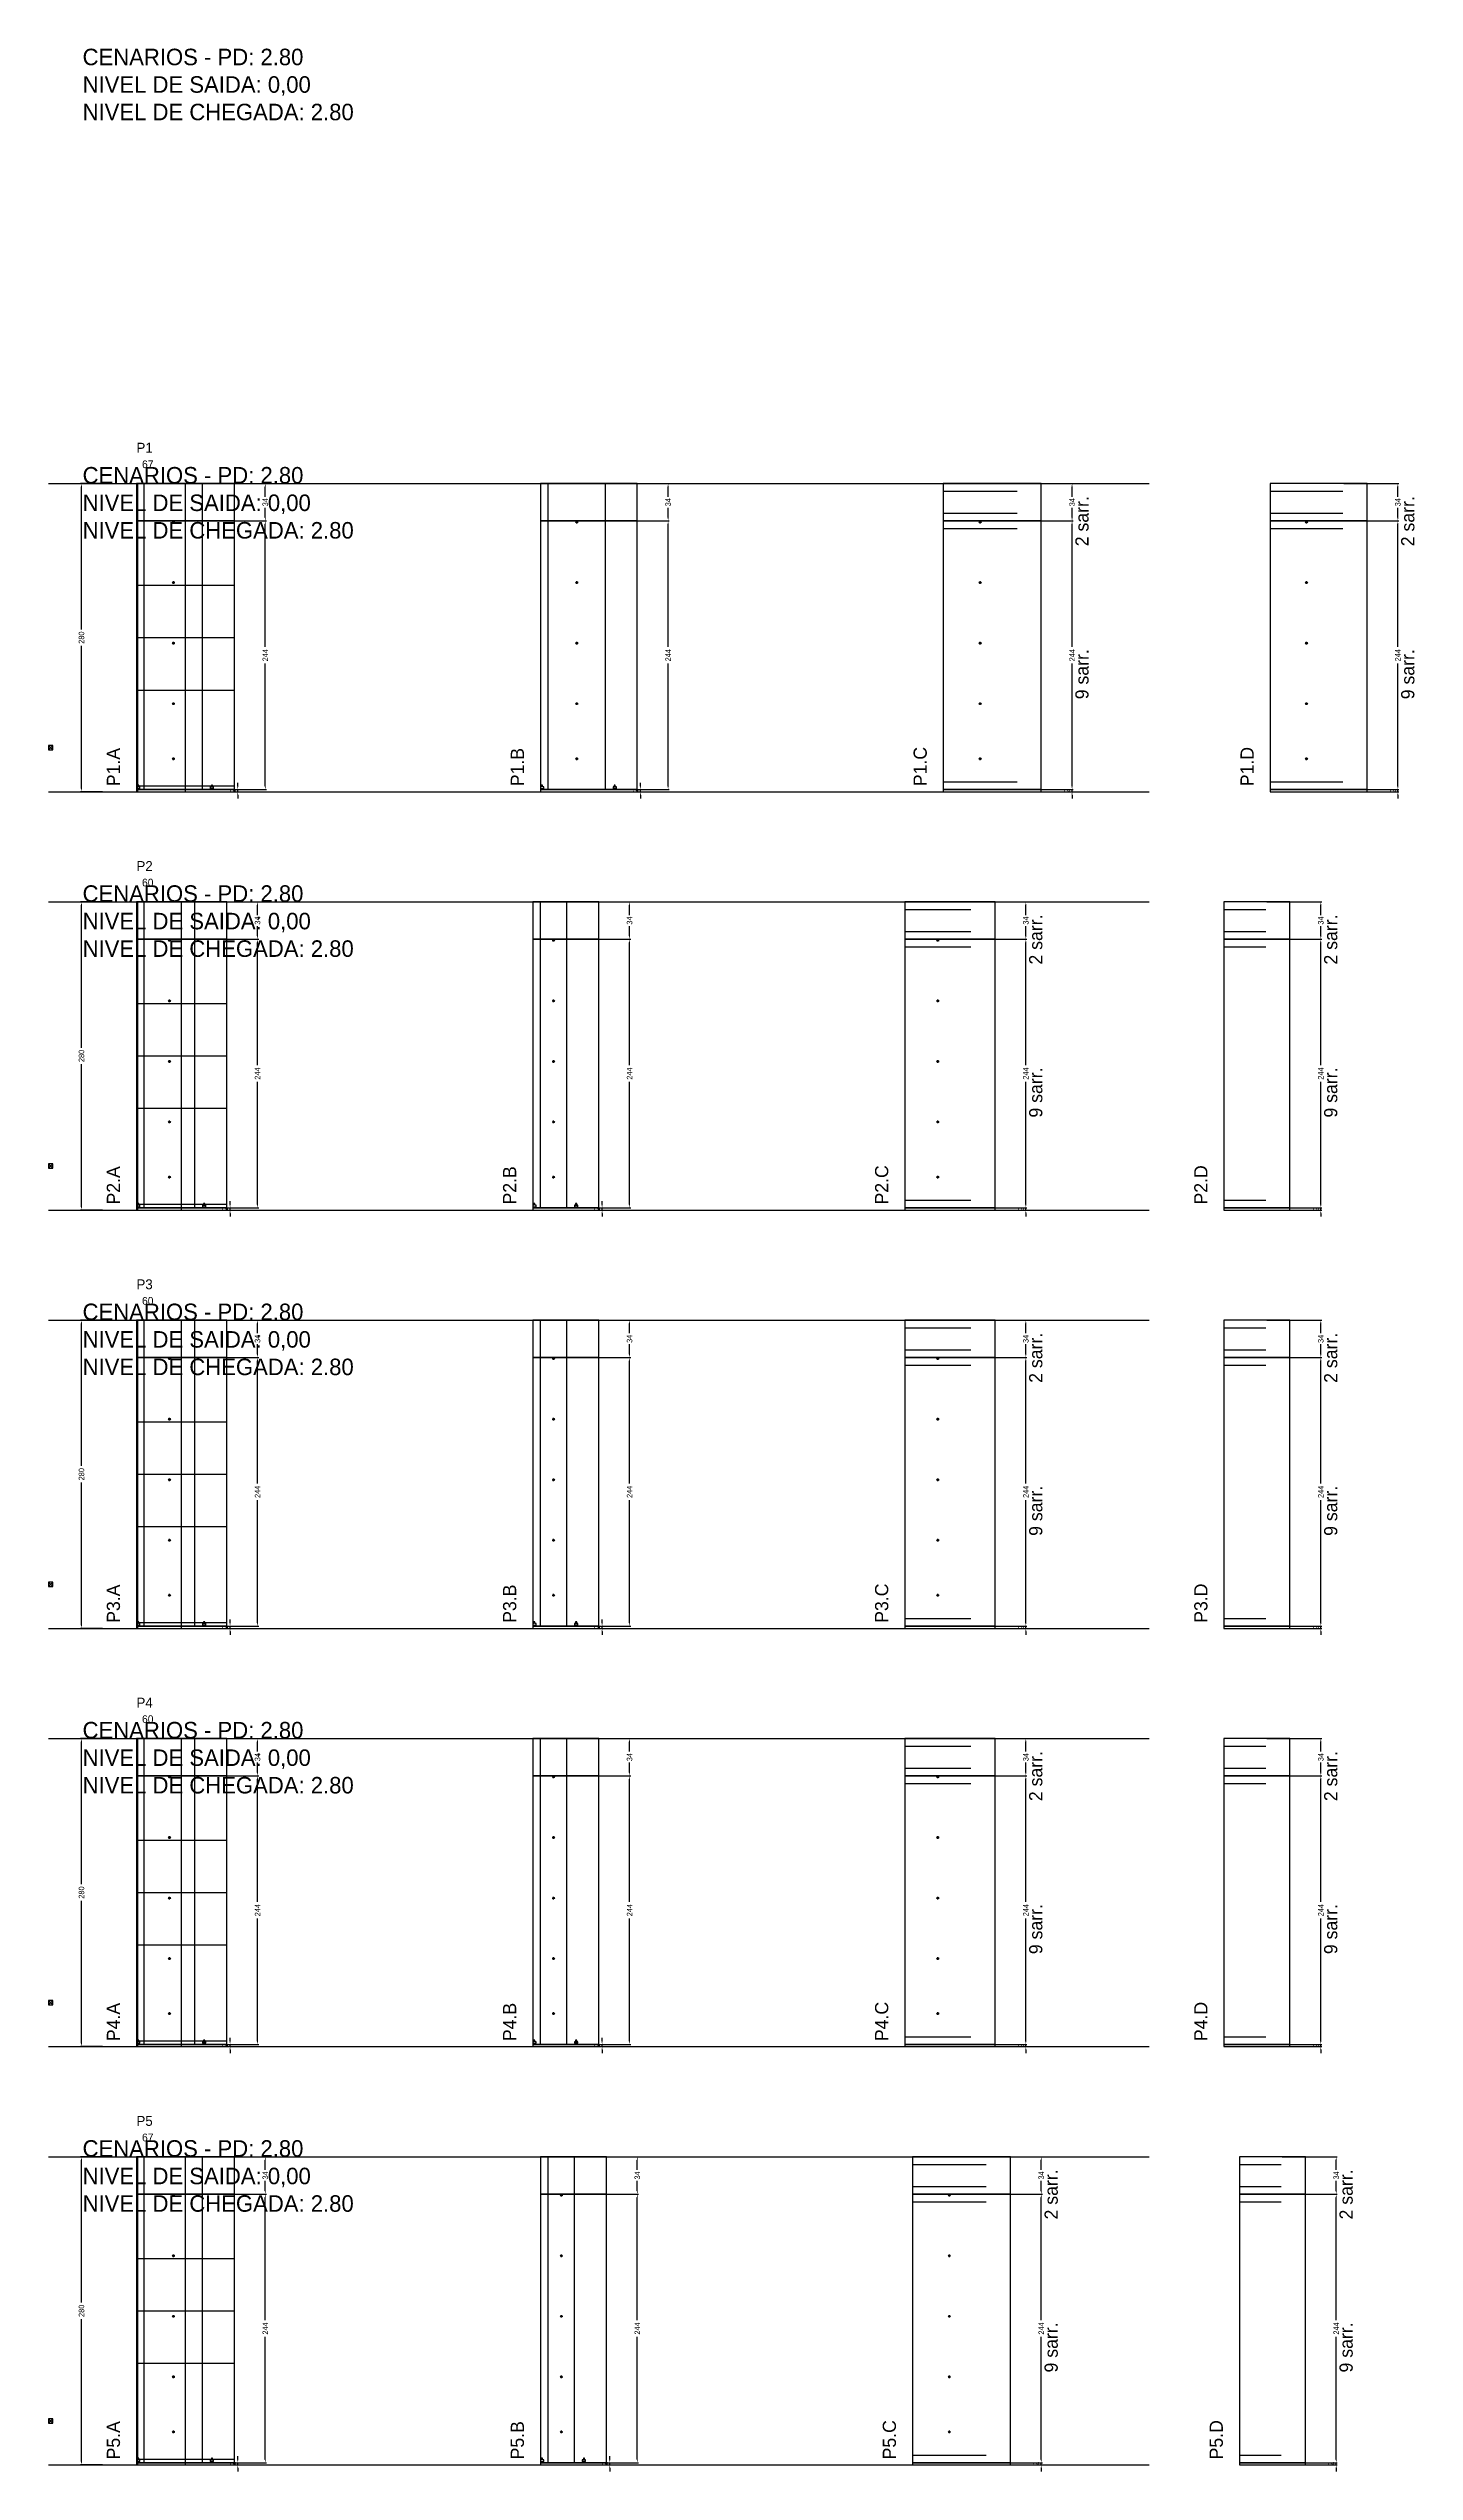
# Model space of a CAD drawing. Header units: centimetres. Extents: x -8500 to 4121, y -7606 to 295.
# Drawn here: x -7000 to -5759, y -1906 to 295 of the extents above; entities that cross this region are included whole.
import ezdxf

# ---------------------------------------------------------------- set-up
doc = ezdxf.new("R2010")
doc.units = ezdxf.units.CM
doc.linetypes.add('DASHED', pattern=[2, -2])
for name, color, linetype in [('CHAPA', 140, 'Continuous'), ('COTA', 241, 'Continuous'), ('COTAS FURACAO', 16, 'Continuous'), ('Madeira', 30, 'Continuous'), ('MEIO_PONT', 160, 'Continuous'), ('NOMENCLATURA', 7, 'Continuous'), ('Nível', 160, 'Continuous'), ('Painéis', 200, 'Continuous'), ('Perfil Metálico', 150, 'Continuous'), ('SARR_2.2x7', 40, 'Continuous'), ('SARRAFO DE PRESSAO', 200, 'Continuous'), ('texto', 7, 'Continuous'), ('TEXTO_GERAL', 7, 'Continuous')]:
    doc.layers.add(name, color=color, linetype=linetype)
doc.dimstyles.new('PAINEL-NOVA', dxfattribs={"dimtxt": 5, "dimasz": 3, "dimexe": 1, "dimexo": 1, "dimgap": 1, "dimtad": 1, "dimcen": 2.5, "dimazin": 3, "dimtfac": 1, "dimtmove": 0, "dimatfit": 3})

msp = doc.modelspace()

# ---------------------------------------------------------------- texts
at = {"layer": 'NOMENCLATURA'}
for s, p in [('CENARIOS - PD: 2.80', (-6969, 280)), ('NIVEL DE SAIDA: 0,00', (-6969, 255)), ('NIVEL DE CHEGADA: 2.80', (-6969, 230)), ('CENARIOS - PD: 2.80', (-6969, -100)), ('NIVEL DE SAIDA: 0,00', (-6969, -125)), ('NIVEL DE CHEGADA: 2.80', (-6969, -150)), ('CENARIOS - PD: 2.80', (-6969, -480)), ('NIVEL DE SAIDA: 0,00', (-6969, -505)), ('NIVEL DE CHEGADA: 2.80', (-6969, -530)), ('CENARIOS - PD: 2.80', (-6969, -860)), ('NIVEL DE SAIDA: 0,00', (-6969, -885)), ('NIVEL DE CHEGADA: 2.80', (-6969, -910)), ('CENARIOS - PD: 2.80', (-6969, -1240)), ('NIVEL DE SAIDA: 0,00', (-6969, -1265)), ('NIVEL DE CHEGADA: 2.80', (-6969, -1290)), ('CENARIOS - PD: 2.80', (-6969, -1620)), ('NIVEL DE SAIDA: 0,00', (-6969, -1645)), ('NIVEL DE CHEGADA: 2.80', (-6969, -1670))]:
    msp.add_text(s, height=15, dxfattribs=at).set_placement(p)
for s, p in [('2 sarr.', (-6055, -157)), ('2 sarr.', (-5759, -157)), ('9 sarr.', (-6055, -296)), ('9 sarr.', (-5759, -296)), ('P1.A', (-6935, -375)), ('P1.B', (-6568, -375)), ('P1.C', (-6202, -375)), ('P1.D', (-5905, -375)), ('2 sarr.', (-6097, -537)), ('2 sarr.', (-5829, -537)), ('9 sarr.', (-6097, -676)), ('9 sarr.', (-5829, -676)), ('P2.A', (-6935, -755)), ('P2.B', (-6575, -755)), ('P2.C', (-6237, -755)), ('P2.D', (-5947, -755)), ('2 sarr.', (-6097, -917)), ('2 sarr.', (-5829, -917)), ('9 sarr.', (-6097, -1056)), ('9 sarr.', (-5829, -1056)), ('P3.A', (-6935, -1135)), ('P3.C', (-6237, -1135)), ('P3.D', (-5947, -1135)), ('P3.B', (-6575, -1135)), ('2 sarr.', (-6097, -1297)), ('2 sarr.', (-5829, -1297)), ('9 sarr.', (-6097, -1436)), ('9 sarr.', (-5829, -1436)), ('P4.A', (-6935, -1515)), ('P4.B', (-6575, -1515)), ('P4.C', (-6237, -1515)), ('P4.D', (-5947, -1515)), ('2 sarr.', (-6083, -1677)), ('2 sarr.', (-5815, -1677)), ('9 sarr.', (-6083, -1816)), ('9 sarr.', (-5815, -1816)), ('P5.A', (-6935, -1895)), ('P5.B', (-6568, -1895)), ('P5.C', (-6230, -1895)), ('P5.D', (-5933, -1895))]:
    msp.add_text(s, height=12, rotation=90, dxfattribs=at).set_placement(p)
at = {"layer": 'texto'}
for s, p in [('67', (-6915, -86)), ('60', (-6915, -466)), ('60', (-6915, -846)), ('60', (-6915, -1226)), ('67', (-6915, -1606))]:
    msp.add_text(s, height=7, dxfattribs=at).set_placement(p)
at = {"layer": 'TEXTO_GERAL'}
for s, p in [('P1', (-6920, -72)), ('P2', (-6920, -452)), ('P3', (-6920, -832)), ('P4', (-6920, -1212)), ('P5', (-6920, -1592))]:
    msp.add_text(s, height=9, dxfattribs=at).set_placement(p)

# ---------------------------------------------------------------- blocks, each defined once
blk = doc.blocks.new('_CLOSEDFILLED')
at = {"color": 0, "linetype": 'BYBLOCK'}
blk.add_solid([(-1, 0.16), (0, 0), (-1, -0.16)], dxfattribs=at)
blk = doc.blocks.new('*D105')
for p, q in [((-6951, -1620), (-6971, -1620)), ((-6970, -1752.5), (-6970, -1623)), ((-6970, -1897), (-6970, -1767.5)), ((-6951, -1900), (-6971, -1900))]:
    blk.add_line(p, q)
at = {"layer": 'Defpoints'}
for p in [(-6950, -1620), (-6970, -1900), (-6950, -1900)]:
    blk.add_point(p, dxfattribs=at)
at = {"layer": 'COTA', "xscale": 3, "yscale": 3}
for p, rotation in [((-6970, -1620), 90), ((-6970, -1900), 270)]:
    blk.add_blockref('_CLOSEDFILLED', p, dxfattribs=dict(at, rotation=rotation))
at = {"layer": 'COTA', "insert": (-6970, -1760), "char_height": 5, "attachment_point": 5, "rotation": 90}
blk.add_mtext('280', dxfattribs=at)
blk = doc.blocks.new('MULDURA')
at = {"layer": 'Paineis'}
for p, q in [((0, 0), (4, 4)), ((4, 0), (0, 4))]:
    blk.add_line(p, q, dxfattribs=at)
blk.add_lwpolyline([(0, 0), (4, 0), (4, 4), (0, 4)], close=True, dxfattribs=at)
blk = doc.blocks.new('*D107')
for p, q in [((-6852, -1654), (-6802, -1654)), ((-6803, -1768.5), (-6803, -1657)), ((-6803, -1895), (-6803, -1783.5)), ((-6852, -1898), (-6802, -1898))]:
    blk.add_line(p, q)
at = {"layer": 'Defpoints'}
for p in [(-6853, -1654), (-6853, -1898), (-6803, -1898)]:
    blk.add_point(p, dxfattribs=at)
at = {"layer": 'COTA', "xscale": 3, "yscale": 3}
for p, rotation in [((-6803, -1654), 90), ((-6803, -1898), 270)]:
    blk.add_blockref('_CLOSEDFILLED', p, dxfattribs=dict(at, rotation=rotation))
at = {"layer": 'COTA', "insert": (-6803, -1776), "char_height": 5, "attachment_point": 5, "rotation": 90}
blk.add_mtext('244', dxfattribs=at)
blk = doc.blocks.new('*D108')
for p, q in [((-6852, -1620), (-6802, -1620)), ((-6803, -1632), (-6803, -1623)), ((-6803, -1651), (-6803, -1642)), ((-6852, -1654), (-6802, -1654))]:
    blk.add_line(p, q)
at = {"layer": 'Defpoints'}
for p in [(-6853, -1620), (-6853, -1654), (-6803, -1654)]:
    blk.add_point(p, dxfattribs=at)
at = {"layer": 'COTA', "xscale": 3, "yscale": 3}
for p, rotation in [((-6803, -1620), 90), ((-6803, -1654), 270)]:
    blk.add_blockref('_CLOSEDFILLED', p, dxfattribs=dict(at, rotation=rotation))
at = {"layer": 'COTA', "insert": (-6803, -1637), "char_height": 5, "attachment_point": 5, "rotation": 90}
blk.add_mtext('34', dxfattribs=at)
blk = doc.blocks.new('SLIPTEE')
at = {"layer": 'Paineis'}
blk.add_lwpolyline([(0, 0), (3, 0), (3, 1.5), (2, 1.5), (2, 3), (1, 3), (1, 1.5), (0, 1.5)], close=True, dxfattribs=at)
blk = doc.blocks.new('SLIPTDD')
at = {"layer": 'Paineis'}
blk.add_line((0, 1.5), (3, 1.5), dxfattribs=at)
blk.add_lwpolyline([(0, 0), (3, 0), (3, 1.5), (2, 1.5), (2, 3), (1, 3), (1, 1.5), (0, 1.5)], close=True, dxfattribs=at)
blk = doc.blocks.new('furacao')
at = {"layer": 'COTAS FURACAO'}
for p, q in [((-1.2, 0), (1.2, 0)), ((0, -1.2), (0, 1.2))]:
    blk.add_line(p, q, dxfattribs=at)
blk.add_circle((0, 0), 0.8, dxfattribs=at)
blk = doc.blocks.new('*D110')
for p, q in [((-6514, -1654), (-6464, -1654)), ((-6465, -1768.5), (-6465, -1657)), ((-6465, -1895), (-6465, -1783.5)), ((-6514, -1898), (-6464, -1898))]:
    blk.add_line(p, q)
at = {"layer": 'Defpoints'}
for p in [(-6515, -1654), (-6515, -1898), (-6465, -1898)]:
    blk.add_point(p, dxfattribs=at)
at = {"layer": 'COTA', "xscale": 3, "yscale": 3}
for p, rotation in [((-6465, -1654), 90), ((-6465, -1898), 270)]:
    blk.add_blockref('_CLOSEDFILLED', p, dxfattribs=dict(at, rotation=rotation))
at = {"layer": 'COTA', "insert": (-6465, -1776), "char_height": 5, "attachment_point": 5, "rotation": 90}
blk.add_mtext('244', dxfattribs=at)
blk = doc.blocks.new('*D111')
for p, q in [((-6514, -1620), (-6464, -1620)), ((-6465, -1632), (-6465, -1623)), ((-6465, -1651), (-6465, -1642)), ((-6514, -1654), (-6464, -1654))]:
    blk.add_line(p, q)
at = {"layer": 'Defpoints'}
for p in [(-6515, -1620), (-6515, -1654), (-6465, -1654)]:
    blk.add_point(p, dxfattribs=at)
at = {"layer": 'COTA', "xscale": 3, "yscale": 3}
for p, rotation in [((-6465, -1620), 90), ((-6465, -1654), 270)]:
    blk.add_blockref('_CLOSEDFILLED', p, dxfattribs=dict(at, rotation=rotation))
at = {"layer": 'COTA', "insert": (-6465, -1637), "char_height": 5, "attachment_point": 5, "rotation": 90}
blk.add_mtext('34', dxfattribs=at)
blk = doc.blocks.new('*D113')
for p, q in [((-6147, -1654), (-6097, -1654)), ((-6098, -1768.5), (-6098, -1657)), ((-6098, -1895), (-6098, -1783.5)), ((-6147, -1898), (-6097, -1898))]:
    blk.add_line(p, q)
at = {"layer": 'Defpoints'}
for p in [(-6148, -1654), (-6148, -1898), (-6098, -1898)]:
    blk.add_point(p, dxfattribs=at)
at = {"layer": 'COTA', "xscale": 3, "yscale": 3}
for p, rotation in [((-6098, -1654), 90), ((-6098, -1898), 270)]:
    blk.add_blockref('_CLOSEDFILLED', p, dxfattribs=dict(at, rotation=rotation))
at = {"layer": 'COTA', "insert": (-6098, -1776), "char_height": 5, "attachment_point": 5, "rotation": 90}
blk.add_mtext('244', dxfattribs=at)
blk = doc.blocks.new('*D114')
for p, q in [((-6147, -1620), (-6097, -1620)), ((-6098, -1632), (-6098, -1623)), ((-6098, -1651), (-6098, -1642)), ((-6147, -1654), (-6097, -1654))]:
    blk.add_line(p, q)
at = {"layer": 'Defpoints'}
for p in [(-6148, -1620), (-6148, -1654), (-6098, -1654)]:
    blk.add_point(p, dxfattribs=at)
at = {"layer": 'COTA', "xscale": 3, "yscale": 3}
for p, rotation in [((-6098, -1620), 90), ((-6098, -1654), 270)]:
    blk.add_blockref('_CLOSEDFILLED', p, dxfattribs=dict(at, rotation=rotation))
at = {"layer": 'COTA', "insert": (-6098, -1637), "char_height": 5, "attachment_point": 5, "rotation": 90}
blk.add_mtext('34', dxfattribs=at)
blk = doc.blocks.new('*D116')
for p, q in [((-5879, -1654), (-5829, -1654)), ((-5830, -1768.5), (-5830, -1657)), ((-5830, -1895), (-5830, -1783.5)), ((-5879, -1898), (-5829, -1898))]:
    blk.add_line(p, q)
at = {"layer": 'Defpoints'}
for p in [(-5880, -1654), (-5880, -1898), (-5830, -1898)]:
    blk.add_point(p, dxfattribs=at)
at = {"layer": 'COTA', "xscale": 3, "yscale": 3}
for p, rotation in [((-5830, -1654), 90), ((-5830, -1898), 270)]:
    blk.add_blockref('_CLOSEDFILLED', p, dxfattribs=dict(at, rotation=rotation))
at = {"layer": 'COTA', "insert": (-5830, -1776), "char_height": 5, "attachment_point": 5, "rotation": 90}
blk.add_mtext('244', dxfattribs=at)
blk = doc.blocks.new('*D117')
for p, q in [((-5879, -1620), (-5829, -1620)), ((-5830, -1632), (-5830, -1623)), ((-5830, -1651), (-5830, -1642)), ((-5879, -1654), (-5829, -1654))]:
    blk.add_line(p, q)
at = {"layer": 'Defpoints'}
for p in [(-5880, -1620), (-5880, -1654), (-5830, -1654)]:
    blk.add_point(p, dxfattribs=at)
at = {"layer": 'COTA', "xscale": 3, "yscale": 3}
for p, rotation in [((-5830, -1620), 90), ((-5830, -1654), 270)]:
    blk.add_blockref('_CLOSEDFILLED', p, dxfattribs=dict(at, rotation=rotation))
at = {"layer": 'COTA', "insert": (-5830, -1637), "char_height": 5, "attachment_point": 5, "rotation": 90}
blk.add_mtext('34', dxfattribs=at)
blk = doc.blocks.new('*D79')
for p, q in [((-6951, -1240), (-6971, -1240)), ((-6970, -1372.5), (-6970, -1243)), ((-6970, -1517), (-6970, -1387.5)), ((-6951, -1520), (-6971, -1520))]:
    blk.add_line(p, q)
at = {"layer": 'Defpoints'}
for p in [(-6950, -1240), (-6970, -1520), (-6950, -1520)]:
    blk.add_point(p, dxfattribs=at)
at = {"layer": 'COTA', "xscale": 3, "yscale": 3}
for p, rotation in [((-6970, -1240), 90), ((-6970, -1520), 270)]:
    blk.add_blockref('_CLOSEDFILLED', p, dxfattribs=dict(at, rotation=rotation))
at = {"layer": 'COTA', "insert": (-6970, -1380), "char_height": 5, "attachment_point": 5, "rotation": 90}
blk.add_mtext('280', dxfattribs=at)
blk = doc.blocks.new('*D81')
for p, q in [((-6859, -1274), (-6809, -1274)), ((-6810, -1388.5), (-6810, -1277)), ((-6810, -1515), (-6810, -1403.5)), ((-6859, -1518), (-6809, -1518))]:
    blk.add_line(p, q)
at = {"layer": 'Defpoints'}
for p in [(-6860, -1274), (-6860, -1518), (-6810, -1518)]:
    blk.add_point(p, dxfattribs=at)
at = {"layer": 'COTA', "xscale": 3, "yscale": 3}
for p, rotation in [((-6810, -1274), 90), ((-6810, -1518), 270)]:
    blk.add_blockref('_CLOSEDFILLED', p, dxfattribs=dict(at, rotation=rotation))
at = {"layer": 'COTA', "insert": (-6810, -1396), "char_height": 5, "attachment_point": 5, "rotation": 90}
blk.add_mtext('244', dxfattribs=at)
blk = doc.blocks.new('*D82')
for p, q in [((-6859, -1240), (-6809, -1240)), ((-6810, -1252), (-6810, -1243)), ((-6859, -1274), (-6809, -1274)), ((-6810, -1271), (-6810, -1262))]:
    blk.add_line(p, q)
at = {"layer": 'Defpoints'}
for p in [(-6860, -1240), (-6860, -1274), (-6810, -1274)]:
    blk.add_point(p, dxfattribs=at)
at = {"layer": 'COTA', "xscale": 3, "yscale": 3}
for p, rotation in [((-6810, -1240), 90), ((-6810, -1274), 270)]:
    blk.add_blockref('_CLOSEDFILLED', p, dxfattribs=dict(at, rotation=rotation))
at = {"layer": 'COTA', "insert": (-6810, -1257), "char_height": 5, "attachment_point": 5, "rotation": 90}
blk.add_mtext('34', dxfattribs=at)
blk = doc.blocks.new('*D84')
for p, q in [((-6521, -1274), (-6471, -1274)), ((-6472, -1388.5), (-6472, -1277)), ((-6472, -1515), (-6472, -1403.5)), ((-6521, -1518), (-6471, -1518))]:
    blk.add_line(p, q)
at = {"layer": 'Defpoints'}
for p in [(-6522, -1274), (-6522, -1518), (-6472, -1518)]:
    blk.add_point(p, dxfattribs=at)
at = {"layer": 'COTA', "xscale": 3, "yscale": 3}
for p, rotation in [((-6472, -1274), 90), ((-6472, -1518), 270)]:
    blk.add_blockref('_CLOSEDFILLED', p, dxfattribs=dict(at, rotation=rotation))
at = {"layer": 'COTA', "insert": (-6472, -1396), "char_height": 5, "attachment_point": 5, "rotation": 90}
blk.add_mtext('244', dxfattribs=at)
blk = doc.blocks.new('*D85')
for p, q in [((-6521, -1240), (-6471, -1240)), ((-6472, -1252), (-6472, -1243)), ((-6521, -1274), (-6471, -1274)), ((-6472, -1271), (-6472, -1262))]:
    blk.add_line(p, q)
at = {"layer": 'Defpoints'}
for p in [(-6522, -1240), (-6522, -1274), (-6472, -1274)]:
    blk.add_point(p, dxfattribs=at)
at = {"layer": 'COTA', "xscale": 3, "yscale": 3}
for p, rotation in [((-6472, -1240), 90), ((-6472, -1274), 270)]:
    blk.add_blockref('_CLOSEDFILLED', p, dxfattribs=dict(at, rotation=rotation))
at = {"layer": 'COTA', "insert": (-6472, -1257), "char_height": 5, "attachment_point": 5, "rotation": 90}
blk.add_mtext('34', dxfattribs=at)
blk = doc.blocks.new('*D87')
for p, q in [((-6161, -1274), (-6111, -1274)), ((-6112, -1388.5), (-6112, -1277)), ((-6112, -1515), (-6112, -1403.5)), ((-6161, -1518), (-6111, -1518))]:
    blk.add_line(p, q)
at = {"layer": 'Defpoints'}
for p in [(-6162, -1274), (-6162, -1518), (-6112, -1518)]:
    blk.add_point(p, dxfattribs=at)
at = {"layer": 'COTA', "xscale": 3, "yscale": 3}
for p, rotation in [((-6112, -1274), 90), ((-6112, -1518), 270)]:
    blk.add_blockref('_CLOSEDFILLED', p, dxfattribs=dict(at, rotation=rotation))
at = {"layer": 'COTA', "insert": (-6112, -1396), "char_height": 5, "attachment_point": 5, "rotation": 90}
blk.add_mtext('244', dxfattribs=at)
blk = doc.blocks.new('*D88')
for p, q in [((-6161, -1240), (-6111, -1240)), ((-6112, -1252), (-6112, -1243)), ((-6161, -1274), (-6111, -1274)), ((-6112, -1271), (-6112, -1262))]:
    blk.add_line(p, q)
at = {"layer": 'Defpoints'}
for p in [(-6162, -1240), (-6162, -1274), (-6112, -1274)]:
    blk.add_point(p, dxfattribs=at)
at = {"layer": 'COTA', "xscale": 3, "yscale": 3}
for p, rotation in [((-6112, -1240), 90), ((-6112, -1274), 270)]:
    blk.add_blockref('_CLOSEDFILLED', p, dxfattribs=dict(at, rotation=rotation))
at = {"layer": 'COTA', "insert": (-6112, -1257), "char_height": 5, "attachment_point": 5, "rotation": 90}
blk.add_mtext('34', dxfattribs=at)
blk = doc.blocks.new('*D90')
for p, q in [((-5893, -1274), (-5843, -1274)), ((-5844, -1388.5), (-5844, -1277)), ((-5844, -1515), (-5844, -1403.5)), ((-5893, -1518), (-5843, -1518))]:
    blk.add_line(p, q)
at = {"layer": 'Defpoints'}
for p in [(-5894, -1274), (-5894, -1518), (-5844, -1518)]:
    blk.add_point(p, dxfattribs=at)
at = {"layer": 'COTA', "xscale": 3, "yscale": 3}
for p, rotation in [((-5844, -1274), 90), ((-5844, -1518), 270)]:
    blk.add_blockref('_CLOSEDFILLED', p, dxfattribs=dict(at, rotation=rotation))
at = {"layer": 'COTA', "insert": (-5844, -1396), "char_height": 5, "attachment_point": 5, "rotation": 90}
blk.add_mtext('244', dxfattribs=at)
blk = doc.blocks.new('*D91')
for p, q in [((-5893, -1240), (-5843, -1240)), ((-5844, -1252), (-5844, -1243)), ((-5893, -1274), (-5843, -1274)), ((-5844, -1271), (-5844, -1262))]:
    blk.add_line(p, q)
at = {"layer": 'Defpoints'}
for p in [(-5894, -1240), (-5894, -1274), (-5844, -1274)]:
    blk.add_point(p, dxfattribs=at)
at = {"layer": 'COTA', "xscale": 3, "yscale": 3}
for p, rotation in [((-5844, -1240), 90), ((-5844, -1274), 270)]:
    blk.add_blockref('_CLOSEDFILLED', p, dxfattribs=dict(at, rotation=rotation))
at = {"layer": 'COTA', "insert": (-5844, -1257), "char_height": 5, "attachment_point": 5, "rotation": 90}
blk.add_mtext('34', dxfattribs=at)
blk = doc.blocks.new('*D53')
for p, q in [((-6951, -860), (-6971, -860)), ((-6970, -992.5), (-6970, -863)), ((-6970, -1137), (-6970, -1007.5)), ((-6951, -1140), (-6971, -1140))]:
    blk.add_line(p, q)
at = {"layer": 'Defpoints'}
for p in [(-6950, -860), (-6970, -1140), (-6950, -1140)]:
    blk.add_point(p, dxfattribs=at)
at = {"layer": 'COTA', "xscale": 3, "yscale": 3}
for p, rotation in [((-6970, -860), 90), ((-6970, -1140), 270)]:
    blk.add_blockref('_CLOSEDFILLED', p, dxfattribs=dict(at, rotation=rotation))
at = {"layer": 'COTA', "insert": (-6970, -1000), "char_height": 5, "attachment_point": 5, "rotation": 90}
blk.add_mtext('280', dxfattribs=at)
blk = doc.blocks.new('*D55')
for p, q in [((-6859, -894), (-6809, -894)), ((-6810, -1008.5), (-6810, -897)), ((-6810, -1135), (-6810, -1023.5)), ((-6859, -1138), (-6809, -1138))]:
    blk.add_line(p, q)
at = {"layer": 'Defpoints'}
for p in [(-6860, -894), (-6860, -1138), (-6810, -1138)]:
    blk.add_point(p, dxfattribs=at)
at = {"layer": 'COTA', "xscale": 3, "yscale": 3}
for p, rotation in [((-6810, -894), 90), ((-6810, -1138), 270)]:
    blk.add_blockref('_CLOSEDFILLED', p, dxfattribs=dict(at, rotation=rotation))
at = {"layer": 'COTA', "insert": (-6810, -1016), "char_height": 5, "attachment_point": 5, "rotation": 90}
blk.add_mtext('244', dxfattribs=at)
blk = doc.blocks.new('*D56')
for p, q in [((-6859, -860), (-6809, -860)), ((-6810, -872), (-6810, -863)), ((-6859, -894), (-6809, -894)), ((-6810, -891), (-6810, -882))]:
    blk.add_line(p, q)
at = {"layer": 'Defpoints'}
for p in [(-6860, -860), (-6860, -894), (-6810, -894)]:
    blk.add_point(p, dxfattribs=at)
at = {"layer": 'COTA', "xscale": 3, "yscale": 3}
for p, rotation in [((-6810, -860), 90), ((-6810, -894), 270)]:
    blk.add_blockref('_CLOSEDFILLED', p, dxfattribs=dict(at, rotation=rotation))
at = {"layer": 'COTA', "insert": (-6810, -877), "char_height": 5, "attachment_point": 5, "rotation": 90}
blk.add_mtext('34', dxfattribs=at)
blk = doc.blocks.new('*D58')
for p, q in [((-6521, -894), (-6471, -894)), ((-6472, -1008.5), (-6472, -897)), ((-6472, -1135), (-6472, -1023.5)), ((-6521, -1138), (-6471, -1138))]:
    blk.add_line(p, q)
at = {"layer": 'Defpoints'}
for p in [(-6522, -894), (-6522, -1138), (-6472, -1138)]:
    blk.add_point(p, dxfattribs=at)
at = {"layer": 'COTA', "xscale": 3, "yscale": 3}
for p, rotation in [((-6472, -894), 90), ((-6472, -1138), 270)]:
    blk.add_blockref('_CLOSEDFILLED', p, dxfattribs=dict(at, rotation=rotation))
at = {"layer": 'COTA', "insert": (-6472, -1016), "char_height": 5, "attachment_point": 5, "rotation": 90}
blk.add_mtext('244', dxfattribs=at)
blk = doc.blocks.new('*D59')
for p, q in [((-6521, -860), (-6471, -860)), ((-6472, -872), (-6472, -863)), ((-6521, -894), (-6471, -894)), ((-6472, -891), (-6472, -882))]:
    blk.add_line(p, q)
at = {"layer": 'Defpoints'}
for p in [(-6522, -860), (-6522, -894), (-6472, -894)]:
    blk.add_point(p, dxfattribs=at)
at = {"layer": 'COTA', "xscale": 3, "yscale": 3}
for p, rotation in [((-6472, -860), 90), ((-6472, -894), 270)]:
    blk.add_blockref('_CLOSEDFILLED', p, dxfattribs=dict(at, rotation=rotation))
at = {"layer": 'COTA', "insert": (-6472, -877), "char_height": 5, "attachment_point": 5, "rotation": 90}
blk.add_mtext('34', dxfattribs=at)
blk = doc.blocks.new('*D61')
for p, q in [((-6161, -894), (-6111, -894)), ((-6112, -1008.5), (-6112, -897)), ((-6112, -1135), (-6112, -1023.5)), ((-6161, -1138), (-6111, -1138))]:
    blk.add_line(p, q)
at = {"layer": 'Defpoints'}
for p in [(-6162, -894), (-6162, -1138), (-6112, -1138)]:
    blk.add_point(p, dxfattribs=at)
at = {"layer": 'COTA', "xscale": 3, "yscale": 3}
for p, rotation in [((-6112, -894), 90), ((-6112, -1138), 270)]:
    blk.add_blockref('_CLOSEDFILLED', p, dxfattribs=dict(at, rotation=rotation))
at = {"layer": 'COTA', "insert": (-6112, -1016), "char_height": 5, "attachment_point": 5, "rotation": 90}
blk.add_mtext('244', dxfattribs=at)
blk = doc.blocks.new('*D62')
for p, q in [((-6161, -860), (-6111, -860)), ((-6112, -872), (-6112, -863)), ((-6161, -894), (-6111, -894)), ((-6112, -891), (-6112, -882))]:
    blk.add_line(p, q)
at = {"layer": 'Defpoints'}
for p in [(-6162, -860), (-6162, -894), (-6112, -894)]:
    blk.add_point(p, dxfattribs=at)
at = {"layer": 'COTA', "xscale": 3, "yscale": 3}
for p, rotation in [((-6112, -860), 90), ((-6112, -894), 270)]:
    blk.add_blockref('_CLOSEDFILLED', p, dxfattribs=dict(at, rotation=rotation))
at = {"layer": 'COTA', "insert": (-6112, -877), "char_height": 5, "attachment_point": 5, "rotation": 90}
blk.add_mtext('34', dxfattribs=at)
blk = doc.blocks.new('*D64')
for p, q in [((-5893, -894), (-5843, -894)), ((-5844, -1008.5), (-5844, -897)), ((-5844, -1135), (-5844, -1023.5)), ((-5893, -1138), (-5843, -1138))]:
    blk.add_line(p, q)
at = {"layer": 'Defpoints'}
for p in [(-5894, -894), (-5894, -1138), (-5844, -1138)]:
    blk.add_point(p, dxfattribs=at)
at = {"layer": 'COTA', "xscale": 3, "yscale": 3}
for p, rotation in [((-5844, -894), 90), ((-5844, -1138), 270)]:
    blk.add_blockref('_CLOSEDFILLED', p, dxfattribs=dict(at, rotation=rotation))
at = {"layer": 'COTA', "insert": (-5844, -1016), "char_height": 5, "attachment_point": 5, "rotation": 90}
blk.add_mtext('244', dxfattribs=at)
blk = doc.blocks.new('*D65')
for p, q in [((-5893, -860), (-5843, -860)), ((-5844, -872), (-5844, -863)), ((-5893, -894), (-5843, -894)), ((-5844, -891), (-5844, -882))]:
    blk.add_line(p, q)
at = {"layer": 'Defpoints'}
for p in [(-5894, -860), (-5894, -894), (-5844, -894)]:
    blk.add_point(p, dxfattribs=at)
at = {"layer": 'COTA', "xscale": 3, "yscale": 3}
for p, rotation in [((-5844, -860), 90), ((-5844, -894), 270)]:
    blk.add_blockref('_CLOSEDFILLED', p, dxfattribs=dict(at, rotation=rotation))
at = {"layer": 'COTA', "insert": (-5844, -877), "char_height": 5, "attachment_point": 5, "rotation": 90}
blk.add_mtext('34', dxfattribs=at)
blk = doc.blocks.new('*D27')
for p, q in [((-6951, -480), (-6971, -480)), ((-6970, -612.5), (-6970, -483)), ((-6970, -757), (-6970, -627.5)), ((-6951, -760), (-6971, -760))]:
    blk.add_line(p, q)
at = {"layer": 'Defpoints'}
for p in [(-6950, -480), (-6970, -760), (-6950, -760)]:
    blk.add_point(p, dxfattribs=at)
at = {"layer": 'COTA', "xscale": 3, "yscale": 3}
for p, rotation in [((-6970, -480), 90), ((-6970, -760), 270)]:
    blk.add_blockref('_CLOSEDFILLED', p, dxfattribs=dict(at, rotation=rotation))
at = {"layer": 'COTA', "insert": (-6970, -620), "char_height": 5, "attachment_point": 5, "rotation": 90}
blk.add_mtext('280', dxfattribs=at)
blk = doc.blocks.new('*D29')
for p, q in [((-6859, -514), (-6809, -514)), ((-6810, -628.5), (-6810, -517)), ((-6810, -755), (-6810, -643.5)), ((-6859, -758), (-6809, -758))]:
    blk.add_line(p, q)
at = {"layer": 'Defpoints'}
for p in [(-6860, -514), (-6860, -758), (-6810, -758)]:
    blk.add_point(p, dxfattribs=at)
at = {"layer": 'COTA', "xscale": 3, "yscale": 3}
for p, rotation in [((-6810, -514), 90), ((-6810, -758), 270)]:
    blk.add_blockref('_CLOSEDFILLED', p, dxfattribs=dict(at, rotation=rotation))
at = {"layer": 'COTA', "insert": (-6810, -636), "char_height": 5, "attachment_point": 5, "rotation": 90}
blk.add_mtext('244', dxfattribs=at)
blk = doc.blocks.new('*D30')
for p, q in [((-6859, -480), (-6809, -480)), ((-6810, -492), (-6810, -483)), ((-6810, -511), (-6810, -502)), ((-6859, -514), (-6809, -514))]:
    blk.add_line(p, q)
at = {"layer": 'Defpoints'}
for p in [(-6860, -480), (-6860, -514), (-6810, -514)]:
    blk.add_point(p, dxfattribs=at)
at = {"layer": 'COTA', "xscale": 3, "yscale": 3}
for p, rotation in [((-6810, -480), 90), ((-6810, -514), 270)]:
    blk.add_blockref('_CLOSEDFILLED', p, dxfattribs=dict(at, rotation=rotation))
at = {"layer": 'COTA', "insert": (-6810, -497), "char_height": 5, "attachment_point": 5, "rotation": 90}
blk.add_mtext('34', dxfattribs=at)
blk = doc.blocks.new('*D32')
for p, q in [((-6521, -514), (-6471, -514)), ((-6472, -628.5), (-6472, -517)), ((-6472, -755), (-6472, -643.5)), ((-6521, -758), (-6471, -758))]:
    blk.add_line(p, q)
at = {"layer": 'Defpoints'}
for p in [(-6522, -514), (-6522, -758), (-6472, -758)]:
    blk.add_point(p, dxfattribs=at)
at = {"layer": 'COTA', "xscale": 3, "yscale": 3}
for p, rotation in [((-6472, -514), 90), ((-6472, -758), 270)]:
    blk.add_blockref('_CLOSEDFILLED', p, dxfattribs=dict(at, rotation=rotation))
at = {"layer": 'COTA', "insert": (-6472, -636), "char_height": 5, "attachment_point": 5, "rotation": 90}
blk.add_mtext('244', dxfattribs=at)
blk = doc.blocks.new('*D33')
for p, q in [((-6521, -480), (-6471, -480)), ((-6472, -492), (-6472, -483)), ((-6472, -511), (-6472, -502)), ((-6521, -514), (-6471, -514))]:
    blk.add_line(p, q)
at = {"layer": 'Defpoints'}
for p in [(-6522, -480), (-6522, -514), (-6472, -514)]:
    blk.add_point(p, dxfattribs=at)
at = {"layer": 'COTA', "xscale": 3, "yscale": 3}
for p, rotation in [((-6472, -480), 90), ((-6472, -514), 270)]:
    blk.add_blockref('_CLOSEDFILLED', p, dxfattribs=dict(at, rotation=rotation))
at = {"layer": 'COTA', "insert": (-6472, -497), "char_height": 5, "attachment_point": 5, "rotation": 90}
blk.add_mtext('34', dxfattribs=at)
blk = doc.blocks.new('*D35')
for p, q in [((-6161, -514), (-6111, -514)), ((-6112, -628.5), (-6112, -517)), ((-6112, -755), (-6112, -643.5)), ((-6161, -758), (-6111, -758))]:
    blk.add_line(p, q)
at = {"layer": 'Defpoints'}
for p in [(-6162, -514), (-6162, -758), (-6112, -758)]:
    blk.add_point(p, dxfattribs=at)
at = {"layer": 'COTA', "xscale": 3, "yscale": 3}
for p, rotation in [((-6112, -514), 90), ((-6112, -758), 270)]:
    blk.add_blockref('_CLOSEDFILLED', p, dxfattribs=dict(at, rotation=rotation))
at = {"layer": 'COTA', "insert": (-6112, -636), "char_height": 5, "attachment_point": 5, "rotation": 90}
blk.add_mtext('244', dxfattribs=at)
blk = doc.blocks.new('*D36')
for p, q in [((-6161, -480), (-6111, -480)), ((-6112, -492), (-6112, -483)), ((-6112, -511), (-6112, -502)), ((-6161, -514), (-6111, -514))]:
    blk.add_line(p, q)
at = {"layer": 'Defpoints'}
for p in [(-6162, -480), (-6162, -514), (-6112, -514)]:
    blk.add_point(p, dxfattribs=at)
at = {"layer": 'COTA', "xscale": 3, "yscale": 3}
for p, rotation in [((-6112, -480), 90), ((-6112, -514), 270)]:
    blk.add_blockref('_CLOSEDFILLED', p, dxfattribs=dict(at, rotation=rotation))
at = {"layer": 'COTA', "insert": (-6112, -497), "char_height": 5, "attachment_point": 5, "rotation": 90}
blk.add_mtext('34', dxfattribs=at)
blk = doc.blocks.new('*D38')
for p, q in [((-5893, -514), (-5843, -514)), ((-5844, -628.5), (-5844, -517)), ((-5844, -755), (-5844, -643.5)), ((-5893, -758), (-5843, -758))]:
    blk.add_line(p, q)
at = {"layer": 'Defpoints'}
for p in [(-5894, -514), (-5894, -758), (-5844, -758)]:
    blk.add_point(p, dxfattribs=at)
at = {"layer": 'COTA', "xscale": 3, "yscale": 3}
for p, rotation in [((-5844, -514), 90), ((-5844, -758), 270)]:
    blk.add_blockref('_CLOSEDFILLED', p, dxfattribs=dict(at, rotation=rotation))
at = {"layer": 'COTA', "insert": (-5844, -636), "char_height": 5, "attachment_point": 5, "rotation": 90}
blk.add_mtext('244', dxfattribs=at)
blk = doc.blocks.new('*D39')
for p, q in [((-5893, -480), (-5843, -480)), ((-5844, -492), (-5844, -483)), ((-5844, -511), (-5844, -502)), ((-5893, -514), (-5843, -514))]:
    blk.add_line(p, q)
at = {"layer": 'Defpoints'}
for p in [(-5894, -480), (-5894, -514), (-5844, -514)]:
    blk.add_point(p, dxfattribs=at)
at = {"layer": 'COTA', "xscale": 3, "yscale": 3}
for p, rotation in [((-5844, -480), 90), ((-5844, -514), 270)]:
    blk.add_blockref('_CLOSEDFILLED', p, dxfattribs=dict(at, rotation=rotation))
at = {"layer": 'COTA', "insert": (-5844, -497), "char_height": 5, "attachment_point": 5, "rotation": 90}
blk.add_mtext('34', dxfattribs=at)
blk = doc.blocks.new('*D1')
for p, q in [((-6951, -100), (-6971, -100)), ((-6970, -232.5), (-6970, -103)), ((-6970, -377), (-6970, -247.5)), ((-6951, -380), (-6971, -380))]:
    blk.add_line(p, q)
at = {"layer": 'Defpoints'}
for p in [(-6950, -100), (-6970, -380), (-6950, -380)]:
    blk.add_point(p, dxfattribs=at)
at = {"layer": 'COTA', "xscale": 3, "yscale": 3}
for p, rotation in [((-6970, -100), 90), ((-6970, -380), 270)]:
    blk.add_blockref('_CLOSEDFILLED', p, dxfattribs=dict(at, rotation=rotation))
at = {"layer": 'COTA', "insert": (-6970, -240), "char_height": 5, "attachment_point": 5, "rotation": 90}
blk.add_mtext('280', dxfattribs=at)
blk = doc.blocks.new('*D3')
for p, q in [((-6852, -134), (-6802, -134)), ((-6803, -248.5), (-6803, -137)), ((-6803, -375), (-6803, -263.5)), ((-6852, -378), (-6802, -378))]:
    blk.add_line(p, q)
at = {"layer": 'Defpoints'}
for p in [(-6853, -134), (-6853, -378), (-6803, -378)]:
    blk.add_point(p, dxfattribs=at)
at = {"layer": 'COTA', "xscale": 3, "yscale": 3}
for p, rotation in [((-6803, -134), 90), ((-6803, -378), 270)]:
    blk.add_blockref('_CLOSEDFILLED', p, dxfattribs=dict(at, rotation=rotation))
at = {"layer": 'COTA', "insert": (-6803, -256), "char_height": 5, "attachment_point": 5, "rotation": 90}
blk.add_mtext('244', dxfattribs=at)
blk = doc.blocks.new('*D4')
for p, q in [((-6852, -100), (-6802, -100)), ((-6803, -112), (-6803, -103)), ((-6803, -131), (-6803, -122)), ((-6852, -134), (-6802, -134))]:
    blk.add_line(p, q)
at = {"layer": 'Defpoints'}
for p in [(-6853, -100), (-6853, -134), (-6803, -134)]:
    blk.add_point(p, dxfattribs=at)
at = {"layer": 'COTA', "xscale": 3, "yscale": 3}
for p, rotation in [((-6803, -100), 90), ((-6803, -134), 270)]:
    blk.add_blockref('_CLOSEDFILLED', p, dxfattribs=dict(at, rotation=rotation))
at = {"layer": 'COTA', "insert": (-6803, -117), "char_height": 5, "attachment_point": 5, "rotation": 90}
blk.add_mtext('34', dxfattribs=at)
blk = doc.blocks.new('*D6')
for p, q in [((-6486, -134), (-6436, -134)), ((-6437, -248.5), (-6437, -137)), ((-6437, -375), (-6437, -263.5)), ((-6486, -378), (-6436, -378))]:
    blk.add_line(p, q)
at = {"layer": 'Defpoints'}
for p in [(-6487, -134), (-6487, -378), (-6437, -378)]:
    blk.add_point(p, dxfattribs=at)
at = {"layer": 'COTA', "xscale": 3, "yscale": 3}
for p, rotation in [((-6437, -134), 90), ((-6437, -378), 270)]:
    blk.add_blockref('_CLOSEDFILLED', p, dxfattribs=dict(at, rotation=rotation))
at = {"layer": 'COTA', "insert": (-6437, -256), "char_height": 5, "attachment_point": 5, "rotation": 90}
blk.add_mtext('244', dxfattribs=at)
blk = doc.blocks.new('*D7')
for p, q in [((-6486, -100), (-6436, -100)), ((-6437, -112), (-6437, -103)), ((-6437, -131), (-6437, -122)), ((-6486, -134), (-6436, -134))]:
    blk.add_line(p, q)
at = {"layer": 'Defpoints'}
for p in [(-6487, -100), (-6487, -134), (-6437, -134)]:
    blk.add_point(p, dxfattribs=at)
at = {"layer": 'COTA', "xscale": 3, "yscale": 3}
for p, rotation in [((-6437, -100), 90), ((-6437, -134), 270)]:
    blk.add_blockref('_CLOSEDFILLED', p, dxfattribs=dict(at, rotation=rotation))
at = {"layer": 'COTA', "insert": (-6437, -117), "char_height": 5, "attachment_point": 5, "rotation": 90}
blk.add_mtext('34', dxfattribs=at)
blk = doc.blocks.new('*D9')
for p, q in [((-6119, -134), (-6069, -134)), ((-6070, -248.5), (-6070, -137)), ((-6070, -375), (-6070, -263.5)), ((-6119, -378), (-6069, -378))]:
    blk.add_line(p, q)
at = {"layer": 'Defpoints'}
for p in [(-6120, -134), (-6120, -378), (-6070, -378)]:
    blk.add_point(p, dxfattribs=at)
at = {"layer": 'COTA', "xscale": 3, "yscale": 3}
for p, rotation in [((-6070, -134), 90), ((-6070, -378), 270)]:
    blk.add_blockref('_CLOSEDFILLED', p, dxfattribs=dict(at, rotation=rotation))
at = {"layer": 'COTA', "insert": (-6070, -256), "char_height": 5, "attachment_point": 5, "rotation": 90}
blk.add_mtext('244', dxfattribs=at)
blk = doc.blocks.new('*D10')
for p, q in [((-6119, -100), (-6069, -100)), ((-6070, -112), (-6070, -103)), ((-6070, -131), (-6070, -122)), ((-6119, -134), (-6069, -134))]:
    blk.add_line(p, q)
at = {"layer": 'Defpoints'}
for p in [(-6120, -100), (-6120, -134), (-6070, -134)]:
    blk.add_point(p, dxfattribs=at)
at = {"layer": 'COTA', "xscale": 3, "yscale": 3}
for p, rotation in [((-6070, -100), 90), ((-6070, -134), 270)]:
    blk.add_blockref('_CLOSEDFILLED', p, dxfattribs=dict(at, rotation=rotation))
at = {"layer": 'COTA', "insert": (-6070, -117), "char_height": 5, "attachment_point": 5, "rotation": 90}
blk.add_mtext('34', dxfattribs=at)
blk = doc.blocks.new('*D12')
for p, q in [((-5823, -134), (-5773, -134)), ((-5774, -248.5), (-5774, -137)), ((-5774, -375), (-5774, -263.5)), ((-5823, -378), (-5773, -378))]:
    blk.add_line(p, q)
at = {"layer": 'Defpoints'}
for p in [(-5824, -134), (-5824, -378), (-5774, -378)]:
    blk.add_point(p, dxfattribs=at)
at = {"layer": 'COTA', "xscale": 3, "yscale": 3}
for p, rotation in [((-5774, -134), 90), ((-5774, -378), 270)]:
    blk.add_blockref('_CLOSEDFILLED', p, dxfattribs=dict(at, rotation=rotation))
at = {"layer": 'COTA', "insert": (-5774, -256), "char_height": 5, "attachment_point": 5, "rotation": 90}
blk.add_mtext('244', dxfattribs=at)
blk = doc.blocks.new('*D13')
for p, q in [((-5823, -100), (-5773, -100)), ((-5774, -112), (-5774, -103)), ((-5774, -131), (-5774, -122)), ((-5823, -134), (-5773, -134))]:
    blk.add_line(p, q)
at = {"layer": 'Defpoints'}
for p in [(-5824, -100), (-5824, -134), (-5774, -134)]:
    blk.add_point(p, dxfattribs=at)
at = {"layer": 'COTA', "xscale": 3, "yscale": 3}
for p, rotation in [((-5774, -100), 90), ((-5774, -134), 270)]:
    blk.add_blockref('_CLOSEDFILLED', p, dxfattribs=dict(at, rotation=rotation))
at = {"layer": 'COTA', "insert": (-5774, -117), "char_height": 5, "attachment_point": 5, "rotation": 90}
blk.add_mtext('34', dxfattribs=at)

# ---------------------------------------------------------------- dimensions: what is measured, and where the dimension line sits
at = {"layer": 'COTA'}
for base, p1, p2, picture, middle in [((-6970, -380), (-6950, -380), (-6950, -100), '*D1', (-6970, -240)), ((-6803, -134), (-6853, -134), (-6853, -100), '*D4', (-6803, -117)), ((-6437, -134), (-6487, -134), (-6487, -100), '*D7', (-6437, -117)), ((-6070, -134), (-6120, -134), (-6120, -100), '*D10', (-6070, -117)), ((-5774, -134), (-5824, -134), (-5824, -100), '*D13', (-5774, -117)), ((-6803, -378), (-6853, -378), (-6853, -134), '*D3', (-6803, -256)), ((-6437, -378), (-6487, -378), (-6487, -134), '*D6', (-6437, -256)), ((-6070, -378), (-6120, -378), (-6120, -134), '*D9', (-6070, -256)), ((-5774, -378), (-5824, -378), (-5824, -134), '*D12', (-5774, -256)), ((-6970, -760), (-6950, -760), (-6950, -480), '*D27', (-6970, -620)), ((-6810, -514), (-6860, -514), (-6860, -480), '*D30', (-6810, -497)), ((-6472, -514), (-6522, -514), (-6522, -480), '*D33', (-6472, -497)), ((-6112, -514), (-6162, -514), (-6162, -480), '*D36', (-6112, -497)), ((-5844, -514), (-5894, -514), (-5894, -480), '*D39', (-5844, -497)), ((-6810, -758), (-6860, -758), (-6860, -514), '*D29', (-6810, -636)), ((-6472, -758), (-6522, -758), (-6522, -514), '*D32', (-6472, -636)), ((-6112, -758), (-6162, -758), (-6162, -514), '*D35', (-6112, -636)), ((-5844, -758), (-5894, -758), (-5894, -514), '*D38', (-5844, -636)), ((-6970, -1140), (-6950, -1140), (-6950, -860), '*D53', (-6970, -1000)), ((-6810, -894), (-6860, -894), (-6860, -860), '*D56', (-6810, -877)), ((-6472, -894), (-6522, -894), (-6522, -860), '*D59', (-6472, -877)), ((-6112, -894), (-6162, -894), (-6162, -860), '*D62', (-6112, -877)), ((-5844, -894), (-5894, -894), (-5894, -860), '*D65', (-5844, -877)), ((-6810, -1138), (-6860, -1138), (-6860, -894), '*D55', (-6810, -1016)), ((-6472, -1138), (-6522, -1138), (-6522, -894), '*D58', (-6472, -1016)), ((-6112, -1138), (-6162, -1138), (-6162, -894), '*D61', (-6112, -1016)), ((-5844, -1138), (-5894, -1138), (-5894, -894), '*D64', (-5844, -1016)), ((-6970, -1520), (-6950, -1520), (-6950, -1240), '*D79', (-6970, -1380)), ((-6810, -1274), (-6860, -1274), (-6860, -1240), '*D82', (-6810, -1257)), ((-6472, -1274), (-6522, -1274), (-6522, -1240), '*D85', (-6472, -1257)), ((-6112, -1274), (-6162, -1274), (-6162, -1240), '*D88', (-6112, -1257)), ((-5844, -1274), (-5894, -1274), (-5894, -1240), '*D91', (-5844, -1257)), ((-6810, -1518), (-6860, -1518), (-6860, -1274), '*D81', (-6810, -1396)), ((-6472, -1518), (-6522, -1518), (-6522, -1274), '*D84', (-6472, -1396)), ((-6112, -1518), (-6162, -1518), (-6162, -1274), '*D87', (-6112, -1396)), ((-5844, -1518), (-5894, -1518), (-5894, -1274), '*D90', (-5844, -1396)), ((-6970, -1900), (-6950, -1900), (-6950, -1620), '*D105', (-6970, -1760)), ((-6803, -1654), (-6853, -1654), (-6853, -1620), '*D108', (-6803, -1637)), ((-6465, -1654), (-6515, -1654), (-6515, -1620), '*D111', (-6465, -1637)), ((-6098, -1654), (-6148, -1654), (-6148, -1620), '*D114', (-6098, -1637)), ((-5830, -1654), (-5880, -1654), (-5880, -1620), '*D117', (-5830, -1637)), ((-6803, -1898), (-6853, -1898), (-6853, -1654), '*D107', (-6803, -1776)), ((-6465, -1898), (-6515, -1898), (-6515, -1654), '*D110', (-6465, -1776)), ((-6098, -1898), (-6148, -1898), (-6148, -1654), '*D113', (-6098, -1776)), ((-5830, -1898), (-5880, -1898), (-5880, -1654), '*D116', (-5830, -1776))]:
    dim = msp.add_linear_dim(base=base, p1=p1, p2=p2, angle=90, dimstyle='PAINEL-NOVA', dxfattribs=at)
    dim.commit()
    dim.dimension.update_dxf_attribs({"geometry": picture, "text_midpoint": middle})
for base, p1, p2 in [((-6828, -380), (-6853, -380), (-6853, -378)), ((-6462, -380), (-6487, -380), (-6487, -378)), ((-6070, -380), (-6120, -380), (-6120, -378)), ((-5774, -380), (-5824, -380), (-5824, -378)), ((-6835, -760), (-6860, -760), (-6860, -758)), ((-6497, -760), (-6522, -760), (-6522, -758)), ((-6112, -760), (-6162, -760), (-6162, -758)), ((-5844, -760), (-5894, -760), (-5894, -758)), ((-6835, -1140), (-6860, -1140), (-6860, -1138)), ((-6497, -1140), (-6522, -1140), (-6522, -1138)), ((-6112, -1140), (-6162, -1140), (-6162, -1138)), ((-5844, -1140), (-5894, -1140), (-5894, -1138)), ((-6835, -1520), (-6860, -1520), (-6860, -1518)), ((-6497, -1520), (-6522, -1520), (-6522, -1518)), ((-6112, -1520), (-6162, -1520), (-6162, -1518)), ((-5844, -1520), (-5894, -1520), (-5894, -1518)), ((-6828, -1900), (-6853, -1900), (-6853, -1898)), ((-6490, -1900), (-6515, -1900), (-6515, -1898)), ((-6098, -1900), (-6148, -1900), (-6148, -1898)), ((-5830, -1900), (-5880, -1900), (-5880, -1898))]:
    msp.add_linear_dim(base=base, p1=p1, p2=p2, angle=90, dimstyle='PAINEL-NOVA', dxfattribs=at).render()

# ---------------------------------------------------------------- linework, layer by layer
at = {"layer": 'CHAPA'}
for points in [[(-6920, -380), (-6918.8, -380), (-6918.8, -100), (-6920, -100)], [(-6920, -760), (-6918.8, -760), (-6918.8, -480), (-6920, -480)], [(-6920, -1140), (-6918.8, -1140), (-6918.8, -860), (-6920, -860)], [(-6920, -1520), (-6918.8, -1520), (-6918.8, -1240), (-6920, -1240)], [(-6920, -1900), (-6918.8, -1900), (-6918.8, -1620), (-6920, -1620)]]:
    msp.add_lwpolyline(points, close=True, dxfattribs=at)
at = {"layer": 'Madeira'}
for points in [[(-6920, -192.4), (-6831, -192.4)], [(-6920, -287.6), (-6831, -287.6)], [(-6920, -572.4), (-6838, -572.4)], [(-6920, -667.6), (-6838, -667.6)], [(-6920, -952.4), (-6838, -952.4)], [(-6920, -1047.6), (-6838, -1047.6)], [(-6920, -1332.4), (-6838, -1332.4)], [(-6920, -1427.6), (-6838, -1427.6)], [(-6920, -1712.4), (-6831, -1712.4)], [(-6920, -1807.6), (-6831, -1807.6)]]:
    msp.add_lwpolyline(points, dxfattribs=at)
at = {"layer": 'MEIO_PONT'}
for points in [[(-6920, -240), (-6831, -240)], [(-6920, -620), (-6838, -620)], [(-6920, -1000), (-6838, -1000)], [(-6920, -1380), (-6838, -1380)], [(-6920, -1760), (-6831, -1760)]]:
    msp.add_lwpolyline(points, dxfattribs=at)
at = {"layer": 'Nível', "linetype": 'DASHED'}
for points in [[(-7000, -100), (-6000, -100)], [(-7000, -380), (-6000, -380)], [(-7000, -480), (-6000, -480)], [(-7000, -760), (-6000, -760)], [(-7000, -860), (-6000, -860)], [(-7000, -1140), (-6000, -1140)], [(-7000, -1240), (-6000, -1240)], [(-7000, -1520), (-6000, -1520)], [(-7000, -1620), (-6000, -1620)], [(-7000, -1900), (-6000, -1900)]]:
    msp.add_lwpolyline(points, dxfattribs=at)
at = {"layer": 'Painéis'}
for points in [[(-6920, -134), (-6831, -134), (-6831, -100), (-6920, -100)], [(-6920, -380), (-6831, -380), (-6831, -100), (-6920, -100)], [(-6553, -134), (-6465, -134), (-6465, -100), (-6553, -100)], [(-6187, -134), (-6098, -134), (-6098, -100), (-6187, -100)], [(-5890, -134), (-5802, -134), (-5802, -100), (-5890, -100)], [(-6920, -378), (-6831, -378), (-6831, -134), (-6920, -134)], [(-6553, -378), (-6465, -378), (-6465, -134), (-6553, -134)], [(-6187, -378), (-6098, -378), (-6098, -134), (-6187, -134)], [(-5890, -378), (-5802, -378), (-5802, -134), (-5890, -134)], [(-6920, -380), (-6831, -380), (-6831, -378), (-6920, -378)], [(-6553, -380), (-6465, -380), (-6465, -378), (-6553, -378)], [(-6187, -380), (-6098, -380), (-6098, -378), (-6187, -378)], [(-5890, -380), (-5802, -380), (-5802, -378), (-5890, -378)], [(-6920, -514), (-6838, -514), (-6838, -480), (-6920, -480)], [(-6920, -760), (-6838, -760), (-6838, -480), (-6920, -480)], [(-6560, -514), (-6500, -514), (-6500, -480), (-6560, -480)], [(-6222, -514), (-6140, -514), (-6140, -480), (-6222, -480)], [(-5932, -514), (-5872, -514), (-5872, -480), (-5932, -480)], [(-6920, -758), (-6838, -758), (-6838, -514), (-6920, -514)], [(-6560, -758), (-6500, -758), (-6500, -514), (-6560, -514)], [(-6222, -758), (-6140, -758), (-6140, -514), (-6222, -514)], [(-5932, -758), (-5872, -758), (-5872, -514), (-5932, -514)], [(-6920, -760), (-6838, -760), (-6838, -758), (-6920, -758)], [(-6560, -760), (-6500, -760), (-6500, -758), (-6560, -758)], [(-6222, -760), (-6140, -760), (-6140, -758), (-6222, -758)], [(-5932, -760), (-5872, -760), (-5872, -758), (-5932, -758)], [(-6920, -894), (-6838, -894), (-6838, -860), (-6920, -860)], [(-6920, -1140), (-6838, -1140), (-6838, -860), (-6920, -860)], [(-6560, -894), (-6500, -894), (-6500, -860), (-6560, -860)], [(-6222, -894), (-6140, -894), (-6140, -860), (-6222, -860)], [(-5932, -894), (-5872, -894), (-5872, -860), (-5932, -860)], [(-6920, -1138), (-6838, -1138), (-6838, -894), (-6920, -894)], [(-6560, -1138), (-6500, -1138), (-6500, -894), (-6560, -894)], [(-6222, -1138), (-6140, -1138), (-6140, -894), (-6222, -894)], [(-5932, -1138), (-5872, -1138), (-5872, -894), (-5932, -894)], [(-6920, -1140), (-6838, -1140), (-6838, -1138), (-6920, -1138)], [(-6560, -1140), (-6500, -1140), (-6500, -1138), (-6560, -1138)], [(-6222, -1140), (-6140, -1140), (-6140, -1138), (-6222, -1138)], [(-5932, -1140), (-5872, -1140), (-5872, -1138), (-5932, -1138)], [(-6920, -1274), (-6838, -1274), (-6838, -1240), (-6920, -1240)], [(-6920, -1520), (-6838, -1520), (-6838, -1240), (-6920, -1240)], [(-6560, -1274), (-6500, -1274), (-6500, -1240), (-6560, -1240)], [(-6222, -1274), (-6140, -1274), (-6140, -1240), (-6222, -1240)], [(-5932, -1274), (-5872, -1274), (-5872, -1240), (-5932, -1240)], [(-6920, -1518), (-6838, -1518), (-6838, -1274), (-6920, -1274)], [(-6560, -1518), (-6500, -1518), (-6500, -1274), (-6560, -1274)], [(-6222, -1518), (-6140, -1518), (-6140, -1274), (-6222, -1274)], [(-5932, -1518), (-5872, -1518), (-5872, -1274), (-5932, -1274)], [(-6920, -1520), (-6838, -1520), (-6838, -1518), (-6920, -1518)], [(-6560, -1520), (-6500, -1520), (-6500, -1518), (-6560, -1518)], [(-6222, -1520), (-6140, -1520), (-6140, -1518), (-6222, -1518)], [(-5932, -1520), (-5872, -1520), (-5872, -1518), (-5932, -1518)], [(-6920, -1654), (-6831, -1654), (-6831, -1620), (-6920, -1620)], [(-6920, -1900), (-6831, -1900), (-6831, -1620), (-6920, -1620)], [(-6553, -1654), (-6493, -1654), (-6493, -1620), (-6553, -1620)], [(-6215, -1654), (-6126, -1654), (-6126, -1620), (-6215, -1620)], [(-5918, -1654), (-5858, -1654), (-5858, -1620), (-5918, -1620)], [(-6920, -1898), (-6831, -1898), (-6831, -1654), (-6920, -1654)], [(-6553, -1898), (-6493, -1898), (-6493, -1654), (-6553, -1654)], [(-6215, -1898), (-6126, -1898), (-6126, -1654), (-6215, -1654)], [(-5918, -1898), (-5858, -1898), (-5858, -1654), (-5918, -1654)], [(-6920, -1900), (-6831, -1900), (-6831, -1898), (-6920, -1898)], [(-6553, -1900), (-6493, -1900), (-6493, -1898), (-6553, -1898)], [(-6215, -1900), (-6126, -1900), (-6126, -1898), (-6215, -1898)], [(-5918, -1900), (-5858, -1900), (-5858, -1898), (-5918, -1898)]]:
    msp.add_lwpolyline(points, close=True, dxfattribs=at)
at = {"layer": 'Perfil Metálico'}
for p, q in [((-6875.5, -380), (-6875.5, -100)), ((-6879, -760), (-6879, -480)), ((-6879, -1140), (-6879, -860)), ((-6879, -1520), (-6879, -1240)), ((-6875.5, -1900), (-6875.5, -1620))]:
    msp.add_line(p, q, dxfattribs=at)
at = {"layer": 'SARR_2.2x7'}
for points in [[(-6913, -134), (-6913, -100)], [(-6860, -134), (-6860, -100)], [(-6546, -134), (-6546, -100)], [(-6494, -134), (-6494, -100)], [(-6187, -107), (-6120, -107)], [(-5890, -107), (-5824, -107)], [(-6187, -127), (-6120, -127)], [(-5890, -127), (-5824, -127)], [(-6187, -141), (-6120, -141)], [(-5890, -141), (-5824, -141)], [(-6187, -371), (-6120, -371)], [(-5890, -371), (-5824, -371)], [(-6913, -514), (-6913, -480)], [(-6867, -514), (-6867, -480)], [(-6553, -514), (-6553, -480)], [(-6529, -514), (-6529, -480)], [(-6222, -487), (-6162, -487)], [(-5932, -487), (-5894, -487)], [(-6222, -507), (-6162, -507)], [(-6222, -521), (-6162, -521)], [(-5932, -507), (-5894, -507)], [(-5932, -521), (-5894, -521)], [(-6222, -751), (-6162, -751)], [(-5932, -751), (-5894, -751)], [(-6913, -894), (-6913, -860)], [(-6867, -894), (-6867, -860)], [(-6553, -894), (-6553, -860)], [(-6529, -894), (-6529, -860)], [(-6222, -867), (-6162, -867)], [(-5932, -867), (-5894, -867)], [(-6222, -887), (-6162, -887)], [(-6222, -901), (-6162, -901)], [(-5932, -887), (-5894, -887)], [(-5932, -901), (-5894, -901)], [(-6222, -1131), (-6162, -1131)], [(-5932, -1131), (-5894, -1131)], [(-6913, -1274), (-6913, -1240)], [(-6867, -1274), (-6867, -1240)], [(-6553, -1274), (-6553, -1240)], [(-6529, -1274), (-6529, -1240)], [(-6222, -1247), (-6162, -1247)], [(-5932, -1247), (-5894, -1247)], [(-6222, -1267), (-6162, -1267)], [(-5932, -1267), (-5894, -1267)], [(-6222, -1281), (-6162, -1281)], [(-5932, -1281), (-5894, -1281)], [(-6222, -1511), (-6162, -1511)], [(-5932, -1511), (-5894, -1511)], [(-6913, -1654), (-6913, -1620)], [(-6860, -1654), (-6860, -1620)], [(-6546, -1654), (-6546, -1620)], [(-6522, -1654), (-6522, -1620)], [(-6215, -1627), (-6148, -1627)], [(-5918, -1627), (-5880, -1627)], [(-6215, -1647), (-6148, -1647)], [(-5918, -1647), (-5880, -1647)], [(-6215, -1661), (-6148, -1661)], [(-5918, -1661), (-5880, -1661)], [(-6215, -1891), (-6148, -1891)], [(-5918, -1891), (-5880, -1891)]]:
    msp.add_lwpolyline(points, dxfattribs=at)
at = {"layer": 'SARR_2.2x7', "linetype": 'DASHED'}
for points in [[(-6913, -378), (-6913, -134)], [(-6860, -378), (-6860, -134)], [(-6546, -378), (-6546, -134)], [(-6494, -378), (-6494, -134)], [(-6913, -758), (-6913, -514)], [(-6867, -758), (-6867, -514)], [(-6553, -758), (-6553, -514)], [(-6529, -758), (-6529, -514)], [(-6913, -1138), (-6913, -894)], [(-6867, -1138), (-6867, -894)], [(-6553, -1138), (-6553, -894)], [(-6529, -1138), (-6529, -894)], [(-6913, -1518), (-6913, -1274)], [(-6867, -1518), (-6867, -1274)], [(-6553, -1518), (-6553, -1274)], [(-6529, -1518), (-6529, -1274)], [(-6913, -1898), (-6913, -1654)], [(-6860, -1898), (-6860, -1654)], [(-6546, -1898), (-6546, -1654)], [(-6522, -1898), (-6522, -1654)]]:
    msp.add_lwpolyline(points, dxfattribs=at)
at = {"layer": 'SARRAFO DE PRESSAO'}
for points in [[(-6920, -380), (-6831, -380), (-6831, -375), (-6920, -375)], [(-6920, -760), (-6838, -760), (-6838, -755), (-6920, -755)], [(-6920, -1140), (-6838, -1140), (-6838, -1135), (-6920, -1135)], [(-6920, -1520), (-6838, -1520), (-6838, -1515), (-6920, -1515)], [(-6920, -1900), (-6831, -1900), (-6831, -1895), (-6920, -1895)]]:
    msp.add_lwpolyline(points, close=True, dxfattribs=at)

# ---------------------------------------------------------------- block references
at = {"layer": 'COTA'}
for name, p in [('furacao', (-6886.5, -135)), ('furacao', (-6520, -135)), ('furacao', (-6153.5, -135)), ('furacao', (-5857, -135)), ('furacao', (-6886.5, -190)), ('furacao', (-6520, -190)), ('furacao', (-6153.5, -190)), ('furacao', (-5857, -190)), ('furacao', (-6886.5, -245)), ('furacao', (-6520, -245)), ('furacao', (-6153.5, -245)), ('furacao', (-5857, -245)), ('furacao', (-6886.5, -300)), ('furacao', (-6520, -300)), ('furacao', (-6153.5, -300)), ('furacao', (-5857, -300)), ('MULDURA', (-7000, -342)), ('furacao', (-6886.5, -350)), ('furacao', (-6520, -350)), ('furacao', (-6153.5, -350)), ('furacao', (-5857, -350)), ('SLIPTEE', (-6920, -377)), ('SLIPTDD', (-6853, -377)), ('SLIPTEE', (-6553, -377)), ('SLIPTDD', (-6487, -377)), ('furacao', (-6890, -515)), ('furacao', (-6541, -515)), ('furacao', (-6192, -515)), ('furacao', (-6890, -570)), ('furacao', (-6541, -570)), ('furacao', (-6192, -570)), ('furacao', (-6890, -625)), ('furacao', (-6541, -625)), ('furacao', (-6192, -625)), ('furacao', (-6890, -680)), ('furacao', (-6541, -680)), ('furacao', (-6192, -680)), ('MULDURA', (-7000, -722)), ('furacao', (-6890, -730)), ('furacao', (-6541, -730)), ('furacao', (-6192, -730)), ('SLIPTEE', (-6920, -757)), ('SLIPTDD', (-6860, -757)), ('SLIPTEE', (-6560, -757)), ('SLIPTDD', (-6522, -757)), ('furacao', (-6890, -895)), ('furacao', (-6541, -895)), ('furacao', (-6192, -895)), ('furacao', (-6890, -950)), ('furacao', (-6541, -950)), ('furacao', (-6192, -950)), ('furacao', (-6890, -1005)), ('furacao', (-6541, -1005)), ('furacao', (-6192, -1005)), ('furacao', (-6890, -1060)), ('furacao', (-6541, -1060)), ('furacao', (-6192, -1060)), ('MULDURA', (-7000, -1102)), ('furacao', (-6890, -1110)), ('furacao', (-6541, -1110)), ('furacao', (-6192, -1110)), ('SLIPTEE', (-6920, -1137)), ('SLIPTDD', (-6860, -1137)), ('SLIPTEE', (-6560, -1137)), ('SLIPTDD', (-6522, -1137)), ('furacao', (-6890, -1275)), ('furacao', (-6541, -1275)), ('furacao', (-6192, -1275)), ('furacao', (-6890, -1330)), ('furacao', (-6541, -1330)), ('furacao', (-6192, -1330)), ('furacao', (-6890, -1385)), ('furacao', (-6541, -1385)), ('furacao', (-6192, -1385)), ('furacao', (-6890, -1440)), ('furacao', (-6541, -1440)), ('furacao', (-6192, -1440)), ('MULDURA', (-7000, -1482)), ('furacao', (-6890, -1490)), ('furacao', (-6541, -1490)), ('furacao', (-6192, -1490)), ('SLIPTEE', (-6920, -1517)), ('SLIPTDD', (-6860, -1517)), ('SLIPTEE', (-6560, -1517)), ('SLIPTDD', (-6522, -1517)), ('furacao', (-6886.5, -1655)), ('furacao', (-6534, -1655)), ('furacao', (-6181.5, -1655)), ('furacao', (-6886.5, -1710)), ('furacao', (-6534, -1710)), ('furacao', (-6181.5, -1710)), ('furacao', (-6886.5, -1765)), ('furacao', (-6534, -1765)), ('furacao', (-6181.5, -1765)), ('furacao', (-6886.5, -1820)), ('furacao', (-6534, -1820)), ('furacao', (-6181.5, -1820)), ('MULDURA', (-7000, -1862)), ('furacao', (-6886.5, -1870)), ('furacao', (-6534, -1870)), ('furacao', (-6181.5, -1870)), ('SLIPTEE', (-6920, -1897)), ('SLIPTDD', (-6853, -1897)), ('SLIPTEE', (-6553, -1897)), ('SLIPTDD', (-6515, -1897))]:
    msp.add_blockref(name, p, dxfattribs=at)

msp.set_redraw_order([(e.dxf.handle, doc.entitydb.next_handle()) for e in msp.query("TEXT MTEXT ATTDEF DIMENSION ARC_DIMENSION")])  # texts and dimensions are drawn at this point

doc.saveas('drawing.dxf')
